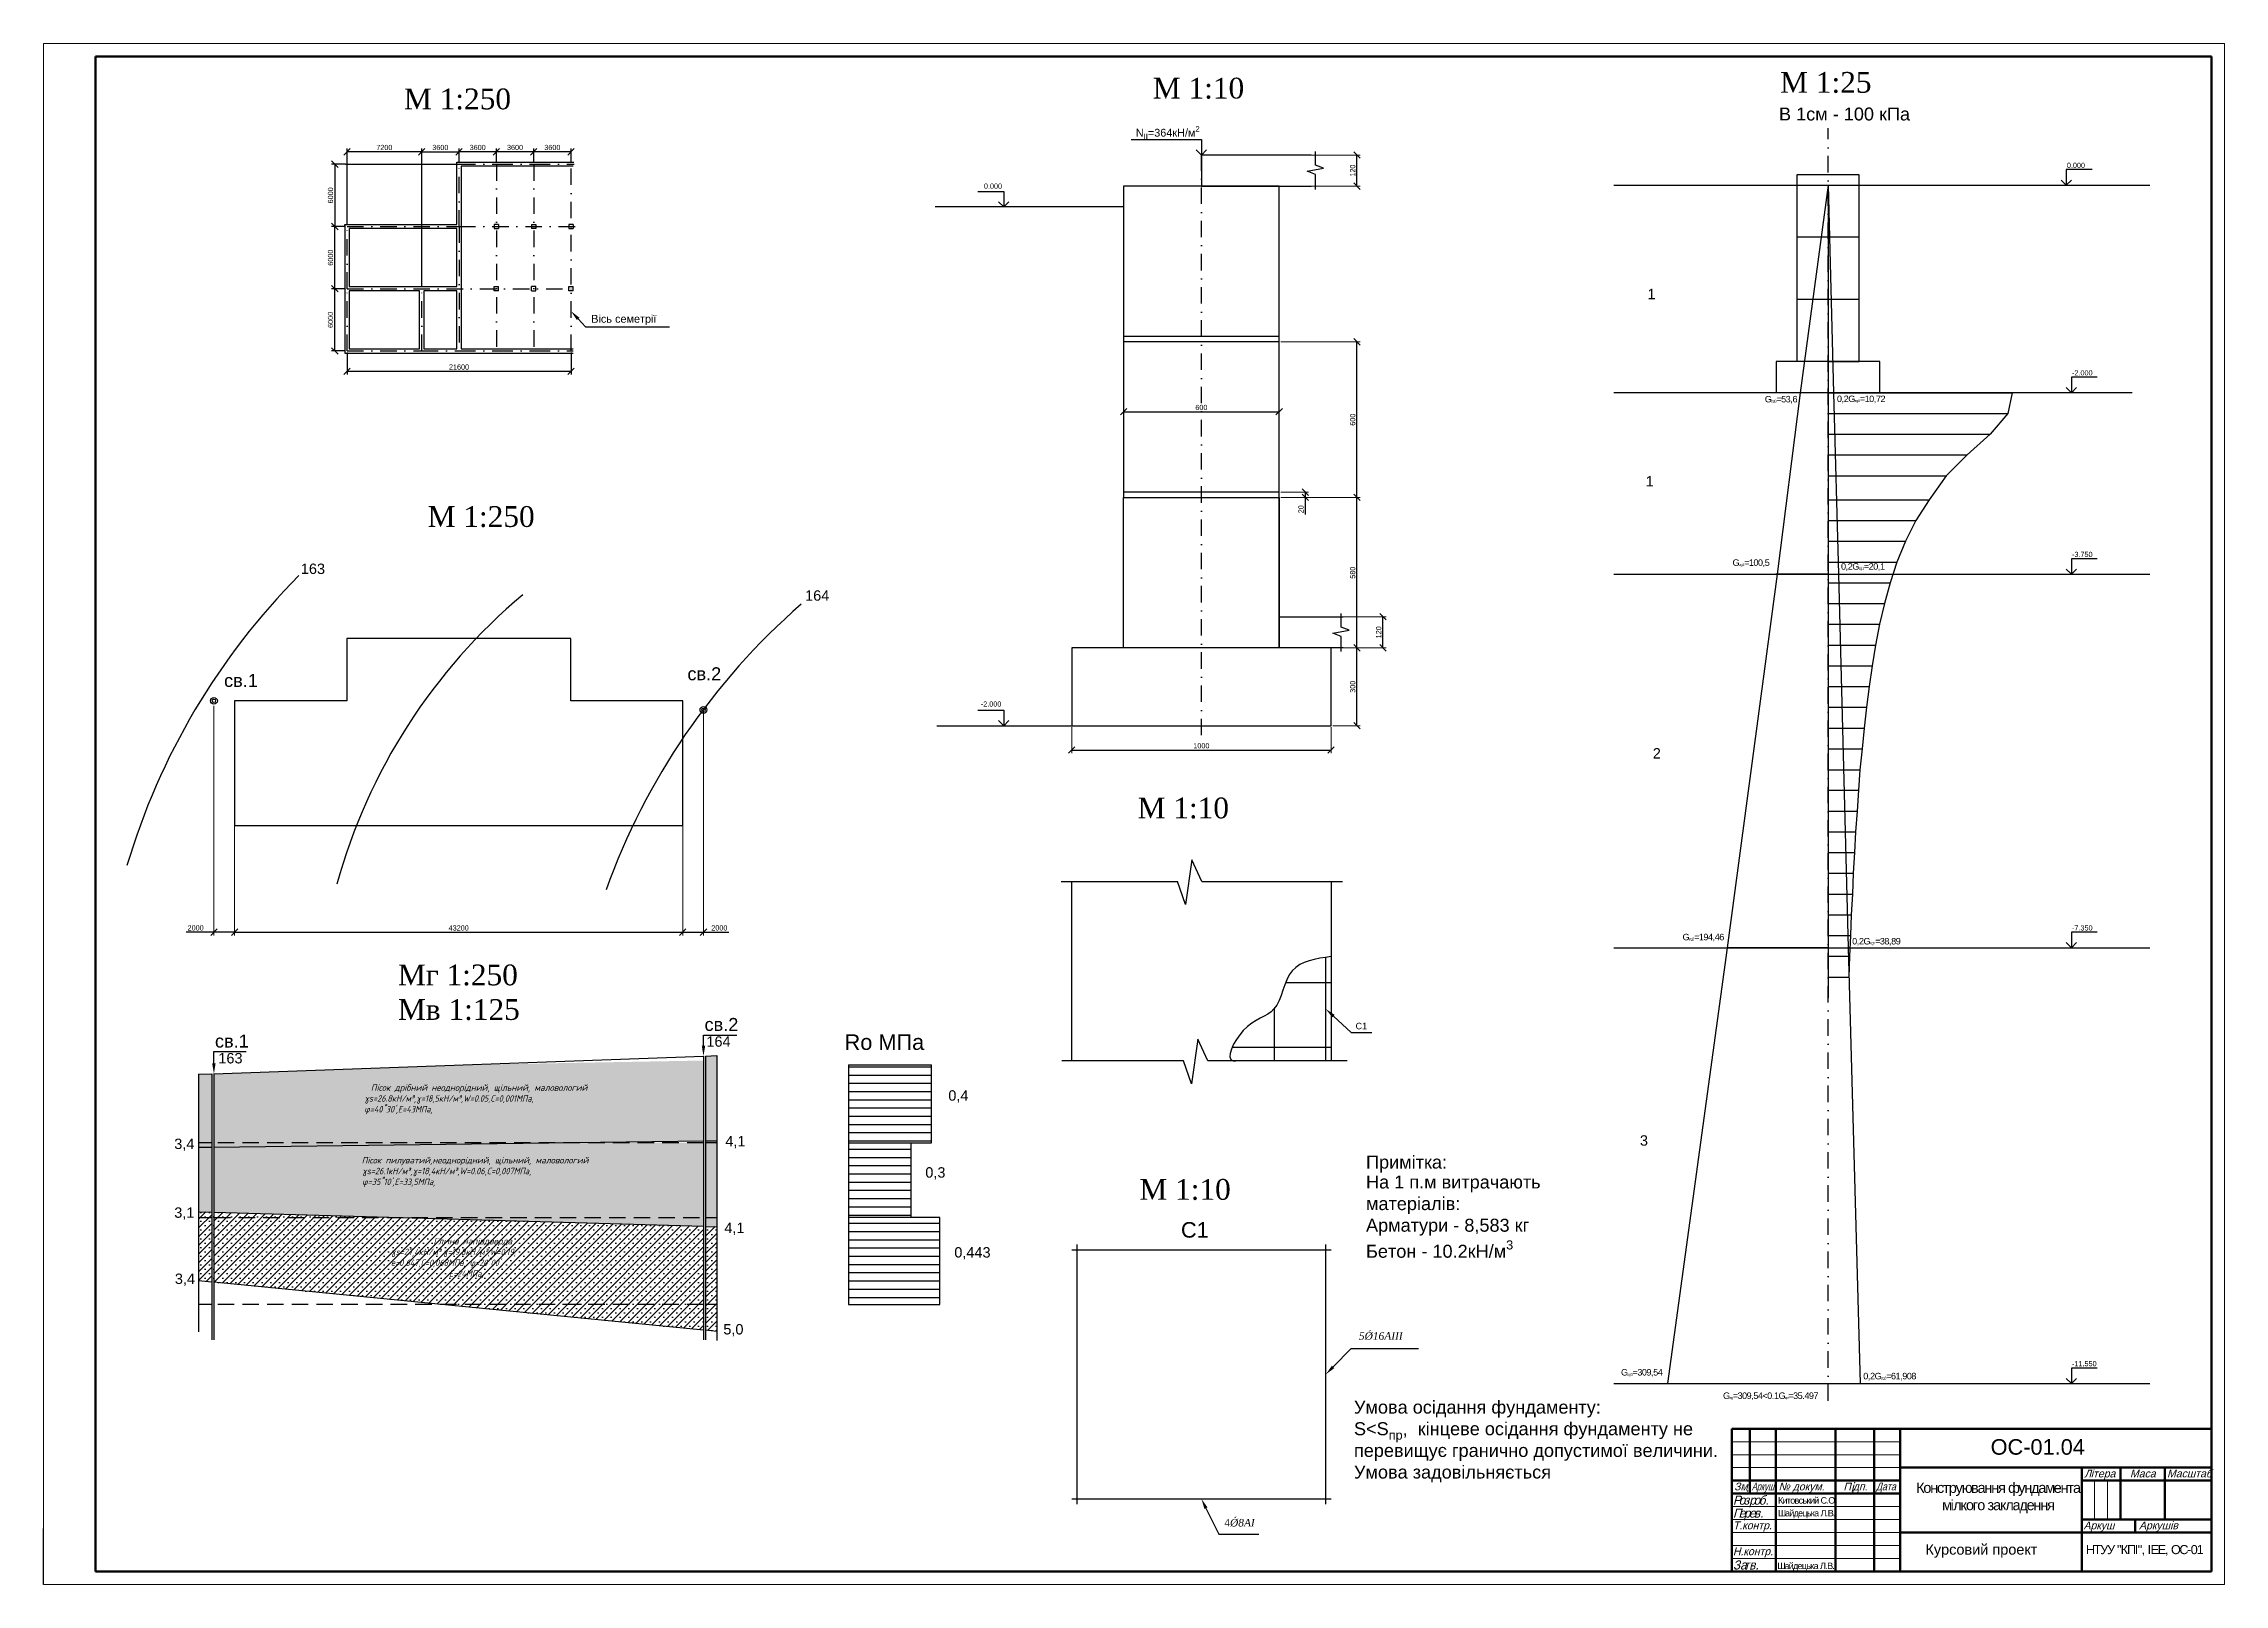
# Model space of a CAD drawing. Header units: millimetres. Extents: x 2470 to 3311, y 10702 to 11296.
import ezdxf
from ezdxf import colors
from ezdxf.entities.mleader import LeaderData, LeaderLine
from ezdxf.math import Vec2, Vec3

# ---------------------------------------------------------------- set-up
doc = ezdxf.new("R2010")
doc.units = ezdxf.units.MM
doc.header["$LTSCALE"] = 0.25
for name, pattern in [('K5LT_BASIC', [0]), ('K5LT_THIN', [0]), ('штриховаяX2', [38.1, 25.4, -12.7]), ('штрихпунктирнаяX2', [50.8, 25.4, -12.7, 0, -12.7])]:
    doc.linetypes.add(name, pattern=pattern)
doc.layers.add('проходка', color=22, linetype='Continuous')
doc.layers.add('Текст', color=150, linetype='Continuous')
doc.styles.add('GOSTA', font='isocpeur.ttf', dxfattribs={"oblique": 15, "height": 3.5})
doc.styles.add('KTEXTSTYLE', font='bgothl.ttf', dxfattribs={"width": 0.96, "height": 5})
doc.styles.get("Standard").update_dxf_attribs({"font": 'arial.ttf'})
doc.dimstyles.new('ISO-25', dxfattribs={"dimtxt": 2, "dimasz": 2.5, "dimexe": 1.25, "dimexo": 0.625, "dimtad": 1, "dimlfac": 250, "dimtxsty": 'Standard', "dimblk": 'OBLIQUE', "dimcen": 2.5, "dimadec": 0, "dimazin": 0, "dimtfac": 1, "dimtmove": 0, "dimatfit": 3, "dimfxl": 1, "dimarcsym": 0})
doc.dimstyles.new('нижний ISO-25', dxfattribs={"dimtxt": 2, "dimasz": 2.5, "dimexe": 1.25, "dimexo": 0.625, "dimtad": 1, "dimlfac": 250, "dimtxsty": 'Standard', "dimblk": 'OBLIQUE', "dimcen": 2.5, "dimadec": 0, "dimazin": 0, "dimtfac": 1, "dimtmove": 0, "dimatfit": 3, "dimfxl": 1, "dimlwe": 5, "dimarcsym": 0})
doc.dimstyles.new('средний_ебать', dxfattribs={"dimtxt": 2, "dimasz": 2.5, "dimexe": 1.25, "dimexo": 0.625, "dimtad": 1, "dimlfac": 10, "dimtxsty": 'Standard', "dimblk": 'OBLIQUE', "dimcen": 2.5, "dimadec": 0, "dimazin": 0, "dimtfac": 1, "dimtmove": 0, "dimatfit": 3, "dimfxl": 1, "dimlwe": 5, "dimarcsym": 0})

msp = doc.modelspace()

# ---------------------------------------------------------------- texts
at = {"attachment_point": 1}
for s, width, heights, insert, char_height in [('\\A1;{\\fTimes New Roman|b0|i0|c0|p18;M 1:25\\fTimes New Roman|b0|i0|c204|p18;0}', 42.84703616, [0], (2608.88309, 11278.518397), 8), ('\\A1;{\\fTimes New Roman|b0|i0|c0|p18;M 1:\\fTimes New Roman|b0|i0|c204|p18;10}', 42.84703616, [0], (2897.681453, 11282.677002), 8), ('\\A1;{\\fTimes New Roman|b0|i0|c0|p18;M 1:\\fTimes New Roman|b0|i0|c204|p18;25}', 42.84703616, [0], (3139.605535, 11284.906999), 8), ('\\A1;N{\\H0.7x;\\S^ II;}=364кН/м{\\H0.7x;\\S2^ ;}', 5.85474237, [0], (2891.120966, 11264.012817), 3), ('{\\H0.71429x;\\T0.9;0,2G\\H0.39999x;zg0\\H2.5x;=10,72}', 6, [0], (3161.511677, 11160.151857), 3.5), ('{\\H0.71429x;\\T0.9;G\\H0.39999x;zg0\\H2.5x;=53,6}', 6, [0], (3133.694882, 11160.019519), 3.5), ('\\A1;{\\fTimes New Roman|b0|i0|c0|p18;M 1:25\\fTimes New Roman|b0|i0|c204|p18;0}', 42.84703616, [0], (2618.005899, 11117.522046), 8), ('{\\H0.71429x;\\T0.9;G\\H0.39999x;zg1\\H2.5x;=100,5}', 6, [0], (3121.25141, 11097.001855), 3.5), ('{\\H0.71429x;\\T0.9;0,2G\\H0.39999x;zg1\\H2.5x;=20,1}', 6, [0], (3163.082746, 11095.522223), 3.5), ('\\A1;{\\fTimes New Roman|b0|i0|c0|p18;M 1:\\fTimes New Roman|b0|i0|c204|p18;10}', 42.84703616, [0], (2891.811102, 11005.16745), 8), ('{\\H0.71429x;\\T0.9;G\\H0.39999x;zg2\\H2.5x;=194,46}', 6, [0], (3101.958783, 10952.658041), 3.5), ('{\\H0.71429x;\\T0.9;0,2G\\H0.39999x;zg2\\H2.5x;=38,89}', 6, [0], (3167.379018, 10951.045357), 3.5), ('\\A1;{\\fTimes New Roman|b0|i0|c0|p18;M\\fTimes New Roman|b0|i0|c204|p18;г \\fTimes New Roman|b0|i0|c0|p18;1:25\\fTimes New Roman|b0|i0|c204|p18;0\\PМв 1:125}', 68.01710204, [0], (2606.569501, 10940.800456), 8), ('Примітка: ', 201.49288312, [0], (2979.898568, 10867.133975), 5), ('\\A1;{\\fTimes New Roman|b0|i0|c0|p18;M 1:\\fTimes New Roman|b0|i0|c204|p18;10}', 42.84703616, [0], (2892.493046, 10858.116855), 8), ('\\A1;На 1 п.м витрачають матеріалів:\\PАрматури - 8,583 кг\\PБетон - 10.2кН/м{\\H0.7x;\\S3^ ;}', 93.81127676, [42.309622], (2979.898568, 10859.468218), 5), ('{\\H0.71429x;\\T0.9;G\\H0.39999x;zg3\\H2.5x;=309,54}', 6, [0], (3078.228304, 10784.853528), 3.5), ('{\\H0.71429x;\\T0.9;0,2G\\H0.39999x;zg3\\H2.5x;=61,908}', 6, [0], (3171.667769, 10783.393299), 3.5), ('{\\H0.71429x;\\T0.9;G\\H0.39999x;zg\\H2.5x;=309,54<0.1G\\H0.40001x;zp\\H2.5x;=35.497}', 6, [0], (3117.565892, 10775.829784), 3.5), ('\\A1;Умова осідання фундаменту:\\PS<S{\\H0.7x;\\S^ пр;},  кінцеве осідання фундаменту не перевищує гранично допустимої величини.\\PУмова задовільняється', 163.62037036, [0], (2975.252874, 10772.673907), 5)]:
    msp.add_mtext_dynamic_manual_height_columns(s, width=width, gutter_width=12.5, heights=heights, dxfattribs=dict(at, insert=insert, char_height=char_height))
at = {"ltscale": 0.25, "attachment_point": 1}
for s, width, heights, insert, char_height in [('В 1см - 100 кПа', 59.9713801, [0], (3139.160959, 11271.207467), 5), ('0.000', 12.03283766, [0], (3250.180574, 11249.916494), 2), ('0.000', 12.03283766, [0], (2832.54224, 11241.909719), 2), ('1', 16.58592843, [0], (3088.446102, 11201.318742), 4), ('Вісь семетрії', 26.132027, [0], (2681.119714, 11191.237311), 3), ('-2.000', 7.32977619, [0], (3252.164142, 11169.924978), 2), ('1', 16.58592843, [0], (3087.727753, 11129.126615), 4), ('163', 13.8896179, [4.087312], (2569.12222, 11095.38077), 4), ('-3.750', 5.80835067, [0], (3252.164142, 11099.924978), 2), ('164', 19.32920495, [0], (2763.604588, 11085.078881), 4), ('св.1', 12.96056633, [3.383199], (2539.51976, 11052.809623), 5), ('св.2', 21.95515069, [0], (2718.209851, 11055.397393), 5), ('-2.000', 7.32977619, [0], (2831.357675, 11042.230479), 2), ('2', 16.58592843, [0], (3090.493357, 11024.232992), 4), ('-7.350', 7.32977619, [0], (3252.164142, 10955.924978), 2), ('св.2', 21.95515069, [0], (2724.81311, 10920.201019), 5), ('С1', 12.9425985, [0], (2975.867823, 10918.344636), 2.5), ('св.1', 12.96056633, [3.383199], (2536.013109, 10913.797096), 5), ('164', 17.11410347, [0], (2725.521319, 10913.12505), 4), ('163', 12.32973066, [0], (2537.308527, 10906.687704), 4), ('0,4', 9.25461237, [0], (2818.815049, 10892.32453), 4), ('4,1', 7.75115187, [0], (2732.843134, 10874.707355), 4), ('3', 16.58592843, [0], (3085.5319, 10874.9774), 4), ('3,4', 6.32424176, [0], (2520.301445, 10873.675075), 4), ('0,3', 22.36582652, [0], (2809.945404, 10862.660988), 4), ('3,1', 9.35332393, [0], (2520.304524, 10847.163879), 4), ('4,1', 7.26373298, [0], (2732.453782, 10841.303661), 4), ('С1', 12.9425985, [0], (2908.538593, 10841.513402), 6), ('0,443', 18.89496191, [0], (2821.128702, 10831.841804), 4), ('3,4', 7.24524334, [0], (2520.538584, 10821.659476), 4), ('5,0', 9.62542159, [6.699648], (2732.047942, 10802.191988), 4), ('{\\fTimes New Roman|b0|i1|c204|p18;\\H1.1667x;5\\fTimes New Roman|b0|i1|c0|p18;Ǿ\\fTimes New Roman|b0|i1|c204|p18;16AIII}', 24.86041421, [0], (2977.149764, 10799.059857), 2.5), ('-11.550', 7.32977619, [0], (3252.164142, 10787.924978), 2), ('{\\fTimes New Roman|b0|i0|c204|p18;\\H1.1667x;4\\fTimes New Roman|b0|i1|c0|p18;Ǿ\\fTimes New Roman|b0|i1|c204|p18;8AI}', 6.78928219, [0], (2925.242321, 10727.068606), 2.5)]:
    msp.add_mtext_dynamic_manual_height_columns(s, width=width, gutter_width=12.5, heights=heights, dxfattribs=dict(at, insert=insert, char_height=char_height))
at = {"insert": (2794.159234, 10910.850662), "char_height": 6, "attachment_point": 5}
msp.add_mtext('Rо МПа', dxfattribs=at)
at = {"color": 0, "insert": (3220.779762, 10757.825441), "char_height": 6, "attachment_point": 1}
msp.add_mtext_dynamic_manual_height_columns('ОС-01.04', width=48.93904094, gutter_width=5, heights=[0], dxfattribs=at)
at = {"layer": 'проходка', "attachment_point": 1}
for s, width, insert, char_height in [('\\pi5.603;{\\T0.75;Конструювання фундамента \\P\\pi15.607;мілкого закладення}', 70, (3186.454955, 10741.110254), 4), ('{\\T0.75;Китовський С.О.}', 27.48235854, (3138.751691, 10735.462483), 2.5), ('{\\T0.75;Шайдецька Л.В.}', 37.07229751, (3138.751691, 10730.555293), 2.5), ('Курсовий проект', 61.45000401, (3195.632633, 10717.295168), 4), ('{\\T0.75;НТУУ "КПІ", ІЕЕ, ОС-01}', 49.27841949, (3257.519064, 10716.996974), 3.5), ('{\\T0.75;Шайдецька Л.В.}', 37.07229751, (3138.546264, 10710.234152), 2.5)]:
    msp.add_mtext_dynamic_manual_height_columns(s, width=width, gutter_width=12.5, heights=[0], dxfattribs=dict(at, insert=insert, char_height=char_height))
at = {"layer": 'Текст', "color": 0, "lineweight": -2, "char_height": 2.5, "attachment_point": 1, "style": 'GOSTA'}
for s, insert, width in [("\\pi12.457;Пісок дрібний неоднорідний, щільний, маловологий \\P\\pi9.9001;{\\fGOST type A|b0|i0|c0|p34;γs=2\\fGOST type A|b0|i0|c204|p34;6.8кН\\fGOST type A|b0|i0|c0|p34;/\\fGOST type A|b0|i0|c204|p34;м}³{\\fGOST type A|b0|i0|c0|p34;,γ=\\fGOST type A|b0|i0|c204|p34;18,5кН\\fGOST type A|b0|i0|c0|p34;/\\fGOST type A|b0|i0|c204|p34;м}³{\\fGOST type A|b0|i0|c0|p34;,W=0.0\\fGOST type A|b0|i0|c204|p34;5\\fGOST type A|b0|i0|c0|p34;,C=0,00\\fGOST type A|b0|i0|c204|p34;1МПа\\fGOST type A|b0|i0|c0|p34;,\\fGOST type A|b0|i0|c204|p34;\\P\\pi35.416;\\fGOST type A|b0|i0|c0|p34;φ=\\fGOST type A|b0|i0|c204|p34;40}˚{\\fGOST type A|b0|i0|c0|p34;30',E=\\fGOST type A|b0|i0|c204|p34;43МПа\\fGOST type A|b0|i0|c0|p34;,}", (2583.643981, 10894.602765), 105.05738153), ("\\pi12.332;Пісок пилуватий,неоднорідний, щільний, маловологий \\P\\pi12.451;{\\fGOST type A|b0|i0|c0|p34;γs=26.\\fGOST type A|b0|i0|c204|p34;1кН\\fGOST type A|b0|i0|c0|p34;/\\fGOST type A|b0|i0|c204|p34;м}³{\\fGOST type A|b0|i0|c0|p34;,γ=\\fGOST type A|b0|i0|c204|p34;18,4кН\\fGOST type A|b0|i0|c0|p34;/\\fGOST type A|b0|i0|c204|p34;м}³{\\fGOST type A|b0|i0|c0|p34;,W=0.0\\fGOST type A|b0|i0|c204|p34;6\\fGOST type A|b0|i0|c0|p34;,C=0,00\\fGOST type A|b0|i0|c204|p34;7МПа\\fGOST type A|b0|i0|c0|p34;, \\P\\pi36.097;φ=3\\fGOST type A|b0|i0|c204|p34;5}˚{\\fGOST type A|b0|i0|c204|p34;1\\fGOST type A|b0|i0|c0|p34;0',E=\\fGOST type A|b0|i0|c204|p34;33,5МПа\\fGOST type A|b0|i0|c0|p34;,}", (2580.25256, 10866.617213), 110.1688105), ("\\pi29.528;Глина напівдверда \\P\\pi13.106;{\\fGOST type A|b0|i0|c0|p34;γs=2\\fGOST type A|b0|i0|c204|p34;7,4кН\\fGOST type A|b0|i0|c0|p34;/\\fGOST type A|b0|i0|c204|p34;м}³{\\fGOST type A|b0|i0|c0|p34;,γ=\\fGOST type A|b0|i0|c204|p34;19.8кН\\fGOST type A|b0|i0|c0|p34;/\\fGOST type A|b0|i0|c204|p34;м}³{\\fGOST type A|b0|i0|c0|p34;,W=0.\\fGOST type A|b0|i0|c204|p34;19\\fGOST type A|b0|i0|c0|p34;, \\P\\pi16.118;e=\\fGOST type A|b0|i0|c204|p34;0,647\\fGOST type A|b0|i0|c0|p34;,C=0,0\\fGOST type A|b0|i0|c204|p34;68МПа\\fGOST type A|b0|i0|c0|p34;, φ=\\fGOST type A|b0|i0|c204|p34;20}˚{\\fGOST type A|b0|i0|c204|p34;0\\fGOST type A|b0|i0|c0|p34;0',\\P\\pi35.51;E=\\fGOST type A|b0|i0|c204|p34;24МПа\\fGOST type A|b0|i0|c0|p34;,}", (2590.725564, 10835.424529), 88.47545132)]:
    msp.add_mtext(s, dxfattribs=dict(at, insert=insert, width=width))

# ---------------------------------------------------------------- blocks, each defined once
blk = doc.blocks.new('_Oblique')
at = {"color": 0, "linetype": 'ByBlock', "lineweight": -2}
blk.add_line((-0.5, -0.5), (0.5, 0.5), dxfattribs=at)
blk = doc.blocks.new('*D13')
at = {"color": 0, "lineweight": 5, "transparency": 16777216}
for p, q in [((2866.42, 11032.26), (2866.42, 11022.24)), ((2966.42, 11032.26), (2966.42, 11022.24))]:
    blk.add_line(p, q, dxfattribs=at)
at = {"color": 0, "lineweight": -2, "transparency": 16777216}
blk.add_line((2866.42, 11023.49), (2966.42, 11023.49), dxfattribs=at)
at = {"layer": 'Defpoints', "color": 0, "transparency": 16777216}
for p in [(2866.42, 11032.89), (2966.42, 11032.89), (2966.42, 11023.49)]:
    blk.add_point(p, dxfattribs=at)
at = {"color": 0, "lineweight": -2, "transparency": 16777216, "xscale": 2.5, "yscale": 2.5, "zscale": 2.5, "rotation": 180}
blk.add_blockref('_Oblique', (2866.42, 11023.49), dxfattribs=at)
at = {"color": 0, "lineweight": -2, "transparency": 16777216, "xscale": 2.5, "yscale": 2.5, "zscale": 2.5}
blk.add_blockref('_Oblique', (2966.42, 11023.49), dxfattribs=at)
at = {"color": 0, "transparency": 16777216, "insert": (2916.42, 11025.13), "char_height": 2, "attachment_point": 5}
blk.add_mtext('1000', dxfattribs=at)
blk = doc.blocks.new('*D14')
at = {"color": 0, "lineweight": 5, "transparency": 16777216}
for p, q in [((2967.04, 11062.89), (2977.67, 11062.89)), ((2967.04, 11032.89), (2977.67, 11032.89))]:
    blk.add_line(p, q, dxfattribs=at)
at = {"color": 0, "lineweight": -2, "transparency": 16777216}
blk.add_line((2976.42, 11032.89), (2976.42, 11062.89), dxfattribs=at)
at = {"layer": 'Defpoints', "color": 0, "transparency": 16777216}
for p in [(2966.42, 11062.89), (2976.42, 11062.89), (2966.42, 11032.89)]:
    blk.add_point(p, dxfattribs=at)
at = {"color": 0, "lineweight": -2, "transparency": 16777216, "xscale": 2.5, "yscale": 2.5, "zscale": 2.5}
for p, rotation in [((2976.42, 11062.89), 90), ((2976.42, 11032.89), 270)]:
    blk.add_blockref('_Oblique', p, dxfattribs=dict(at, rotation=rotation))
at = {"color": 0, "transparency": 16777216, "insert": (2974.77, 11047.89), "char_height": 2, "attachment_point": 5, "rotation": 90}
blk.add_mtext('300', dxfattribs=at)
blk = doc.blocks.new('*D15')
at = {"color": 0, "lineweight": 5, "transparency": 16777216}
for p, q in [((2947.04, 11120.89), (2977.67, 11120.89)), ((2947.04, 11062.89), (2977.67, 11062.89))]:
    blk.add_line(p, q, dxfattribs=at)
at = {"color": 0, "lineweight": -2, "transparency": 16777216}
blk.add_line((2976.42, 11062.89), (2976.42, 11120.89), dxfattribs=at)
at = {"layer": 'Defpoints', "color": 0, "transparency": 16777216}
for p in [(2946.42, 11120.89), (2976.42, 11120.89), (2946.42, 11062.89)]:
    blk.add_point(p, dxfattribs=at)
at = {"color": 0, "lineweight": -2, "transparency": 16777216, "xscale": 2.5, "yscale": 2.5, "zscale": 2.5}
for p, rotation in [((2976.42, 11120.89), 90), ((2976.42, 11062.89), 270)]:
    blk.add_blockref('_Oblique', p, dxfattribs=dict(at, rotation=rotation))
at = {"color": 0, "transparency": 16777216, "insert": (2974.77, 11091.89), "char_height": 2, "attachment_point": 5, "rotation": 90}
blk.add_mtext('580', dxfattribs=at)
blk = doc.blocks.new('*D16')
at = {"color": 0, "lineweight": 5, "transparency": 16777216}
for p, q in [((2947.04, 11180.89), (2977.67, 11180.89)), ((2947.04, 11120.89), (2977.67, 11120.89))]:
    blk.add_line(p, q, dxfattribs=at)
at = {"color": 0, "lineweight": -2, "transparency": 16777216}
blk.add_line((2976.42, 11120.89), (2976.42, 11180.89), dxfattribs=at)
at = {"layer": 'Defpoints', "color": 0, "transparency": 16777216}
for p in [(2946.42, 11180.89), (2976.42, 11180.89), (2946.42, 11120.89)]:
    blk.add_point(p, dxfattribs=at)
at = {"color": 0, "lineweight": -2, "transparency": 16777216, "xscale": 2.5, "yscale": 2.5, "zscale": 2.5}
for p, rotation in [((2976.42, 11180.89), 90), ((2976.42, 11120.89), 270)]:
    blk.add_blockref('_Oblique', p, dxfattribs=dict(at, rotation=rotation))
at = {"color": 0, "transparency": 16777216, "insert": (2974.77, 11150.89), "char_height": 2, "attachment_point": 5, "rotation": 90}
blk.add_mtext('600', dxfattribs=at)
blk = doc.blocks.new('*D17')
at = {"color": 0, "lineweight": 5, "transparency": 16777216}
for p, q in [((2947.04, 11122.89), (2957.73, 11122.89)), ((2947.04, 11120.89), (2957.73, 11120.89))]:
    blk.add_line(p, q, dxfattribs=at)
at = {"color": 0, "lineweight": -2, "transparency": 16777216}
for p, q in [((2956.48, 11122.89), (2956.48, 11120.89)), ((2956.48, 11120.89), (2956.48, 11114.25))]:
    blk.add_line(p, q, dxfattribs=at)
at = {"layer": 'Defpoints', "color": 0, "transparency": 16777216}
for p in [(2946.42, 11122.89), (2946.42, 11120.89), (2956.48, 11120.89)]:
    blk.add_point(p, dxfattribs=at)
at = {"color": 0, "lineweight": -2, "transparency": 16777216, "xscale": 2.5, "yscale": 2.5, "zscale": 2.5}
for p, rotation in [((2956.48, 11122.89), 90), ((2956.48, 11120.89), 270)]:
    blk.add_blockref('_Oblique', p, dxfattribs=dict(at, rotation=rotation))
at = {"color": 0, "transparency": 16777216, "insert": (2954.83, 11116.32), "char_height": 2, "attachment_point": 5, "rotation": 90}
blk.add_mtext('20', dxfattribs=at)
blk = doc.blocks.new('*D18')
at = {"color": 0, "lineweight": 5, "transparency": 16777216}
for p, q in [((2958.9, 11252.89), (2977.67, 11252.89)), ((2958.9, 11240.89), (2977.67, 11240.89))]:
    blk.add_line(p, q, dxfattribs=at)
at = {"color": 0, "lineweight": -2, "transparency": 16777216}
blk.add_line((2976.42, 11240.89), (2976.42, 11252.89), dxfattribs=at)
at = {"layer": 'Defpoints', "color": 0, "transparency": 16777216}
for p in [(2958.28, 11252.89), (2976.42, 11252.89), (2958.28, 11240.89)]:
    blk.add_point(p, dxfattribs=at)
at = {"color": 0, "lineweight": -2, "transparency": 16777216, "xscale": 2.5, "yscale": 2.5, "zscale": 2.5}
for p, rotation in [((2976.42, 11252.89), 90), ((2976.42, 11240.89), 270)]:
    blk.add_blockref('_Oblique', p, dxfattribs=dict(at, rotation=rotation))
at = {"color": 0, "transparency": 16777216, "insert": (2974.77, 11246.89), "char_height": 2, "attachment_point": 5, "rotation": 90}
blk.add_mtext('120', dxfattribs=at)
blk = doc.blocks.new('*D19')
at = {"color": 0, "lineweight": 5, "transparency": 16777216}
for p, q in [((2967.11, 11074.89), (2987.69, 11074.89)), ((2967.11, 11062.89), (2987.69, 11062.89))]:
    blk.add_line(p, q, dxfattribs=at)
at = {"color": 0, "lineweight": -2, "transparency": 16777216}
blk.add_line((2986.44, 11062.89), (2986.44, 11074.89), dxfattribs=at)
at = {"layer": 'Defpoints', "color": 0, "transparency": 16777216}
for p in [(2966.48, 11074.89), (2986.44, 11074.89), (2966.48, 11062.89)]:
    blk.add_point(p, dxfattribs=at)
at = {"color": 0, "lineweight": -2, "transparency": 16777216, "xscale": 2.5, "yscale": 2.5, "zscale": 2.5}
for p, rotation in [((2986.44, 11074.89), 90), ((2986.44, 11062.89), 270)]:
    blk.add_blockref('_Oblique', p, dxfattribs=dict(at, rotation=rotation))
at = {"color": 0, "transparency": 16777216, "insert": (2984.79, 11068.89), "char_height": 2, "attachment_point": 5, "rotation": 90}
blk.add_mtext('120', dxfattribs=at)
blk = doc.blocks.new('*D20')
at = {"color": 0, "lineweight": 5, "transparency": 16777216}
for p, q in [((2886.42, 11123.51), (2886.42, 11155.17)), ((2946.42, 11123.51), (2946.42, 11155.17))]:
    blk.add_line(p, q, dxfattribs=at)
at = {"color": 0, "lineweight": -2, "transparency": 16777216}
blk.add_line((2886.42, 11153.92), (2946.42, 11153.92), dxfattribs=at)
at = {"layer": 'Defpoints', "color": 0, "transparency": 16777216}
for p in [(2946.42, 11153.92), (2886.42, 11122.89), (2946.42, 11122.89)]:
    blk.add_point(p, dxfattribs=at)
at = {"color": 0, "lineweight": -2, "transparency": 16777216, "xscale": 2.5, "yscale": 2.5, "zscale": 2.5, "rotation": 180}
blk.add_blockref('_Oblique', (2886.42, 11153.92), dxfattribs=at)
at = {"color": 0, "lineweight": -2, "transparency": 16777216, "xscale": 2.5, "yscale": 2.5, "zscale": 2.5}
blk.add_blockref('_Oblique', (2946.42, 11153.92), dxfattribs=at)
at = {"color": 0, "transparency": 16777216, "insert": (2916.42, 11155.57), "char_height": 2, "attachment_point": 5}
blk.add_mtext('600', dxfattribs=at)
blk = doc.blocks.new('*D23')
at = {"color": 0, "lineweight": -2, "transparency": 16777216}
for p, q in [((2658.93, 11249.97), (2658.93, 11255.39)), ((2673.33, 11254.14), (2658.93, 11254.14)), ((2673.33, 11249.97), (2673.33, 11255.39))]:
    blk.add_line(p, q, dxfattribs=at)
at = {"layer": 'Defpoints', "color": 0, "transparency": 16777216}
for p in [(2658.93, 11254.14), (2658.93, 11249.34), (2673.33, 11249.34)]:
    blk.add_point(p, dxfattribs=at)
at = {"color": 0, "lineweight": -2, "transparency": 16777216, "xscale": 2.5, "yscale": 2.5, "zscale": 2.5, "rotation": 180}
blk.add_blockref('_Oblique', (2658.93, 11254.14), dxfattribs=at)
at = {"color": 0, "lineweight": -2, "transparency": 16777216, "xscale": 2.5, "yscale": 2.5, "zscale": 2.5}
blk.add_blockref('_Oblique', (2673.33, 11254.14), dxfattribs=at)
at = {"color": 0, "transparency": 16777216, "insert": (2666.13, 11255.79), "char_height": 2, "attachment_point": 5}
blk.add_mtext('3600', dxfattribs=at)
blk = doc.blocks.new('*D24')
at = {"color": 0, "lineweight": -2, "transparency": 16777216}
for p, q in [((2644.53, 11249.97), (2644.53, 11255.39)), ((2658.93, 11254.14), (2644.53, 11254.14)), ((2658.93, 11249.97), (2658.93, 11255.39))]:
    blk.add_line(p, q, dxfattribs=at)
at = {"layer": 'Defpoints', "color": 0, "transparency": 16777216}
for p in [(2644.53, 11254.14), (2644.53, 11249.34), (2658.93, 11249.34)]:
    blk.add_point(p, dxfattribs=at)
at = {"color": 0, "lineweight": -2, "transparency": 16777216, "xscale": 2.5, "yscale": 2.5, "zscale": 2.5, "rotation": 180}
blk.add_blockref('_Oblique', (2644.53, 11254.14), dxfattribs=at)
at = {"color": 0, "lineweight": -2, "transparency": 16777216, "xscale": 2.5, "yscale": 2.5, "zscale": 2.5}
blk.add_blockref('_Oblique', (2658.93, 11254.14), dxfattribs=at)
at = {"color": 0, "transparency": 16777216, "insert": (2651.73, 11255.79), "char_height": 2, "attachment_point": 5}
blk.add_mtext('3600', dxfattribs=at)
blk = doc.blocks.new('*D25')
at = {"color": 0, "lineweight": -2, "transparency": 16777216}
for p, q in [((2630.13, 11249.97), (2630.13, 11255.39)), ((2644.53, 11254.14), (2630.13, 11254.14)), ((2644.53, 11249.97), (2644.53, 11255.39))]:
    blk.add_line(p, q, dxfattribs=at)
at = {"layer": 'Defpoints', "color": 0, "transparency": 16777216}
for p in [(2630.13, 11254.14), (2630.13, 11249.34), (2644.53, 11249.34)]:
    blk.add_point(p, dxfattribs=at)
at = {"color": 0, "lineweight": -2, "transparency": 16777216, "xscale": 2.5, "yscale": 2.5, "zscale": 2.5, "rotation": 180}
blk.add_blockref('_Oblique', (2630.13, 11254.14), dxfattribs=at)
at = {"color": 0, "lineweight": -2, "transparency": 16777216, "xscale": 2.5, "yscale": 2.5, "zscale": 2.5}
blk.add_blockref('_Oblique', (2644.53, 11254.14), dxfattribs=at)
at = {"color": 0, "transparency": 16777216, "insert": (2637.33, 11255.79), "char_height": 2, "attachment_point": 5}
blk.add_mtext('3600', dxfattribs=at)
blk = doc.blocks.new('*D26')
at = {"color": 0, "lineweight": -2, "transparency": 16777216}
for p, q in [((2586.3, 11201.34), (2580.96, 11201.34)), ((2582.21, 11177.34), (2582.21, 11201.34)), ((2586.3, 11177.34), (2580.96, 11177.34))]:
    blk.add_line(p, q, dxfattribs=at)
at = {"layer": 'Defpoints', "color": 0, "transparency": 16777216}
for p in [(2582.21, 11201.34), (2586.93, 11201.34), (2586.93, 11177.34)]:
    blk.add_point(p, dxfattribs=at)
at = {"color": 0, "lineweight": -2, "transparency": 16777216, "xscale": 2.5, "yscale": 2.5, "zscale": 2.5}
for p, rotation in [((2582.21, 11201.34), 90), ((2582.21, 11177.34), 270)]:
    blk.add_blockref('_Oblique', p, dxfattribs=dict(at, rotation=rotation))
at = {"color": 0, "transparency": 16777216, "insert": (2580.56, 11189.34), "char_height": 2, "attachment_point": 5, "rotation": 90}
blk.add_mtext('6000', dxfattribs=at)
blk = doc.blocks.new('*D27')
at = {"color": 0, "lineweight": -2, "transparency": 16777216}
for p, q in [((2586.3, 11225.34), (2580.96, 11225.34)), ((2582.21, 11201.34), (2582.21, 11225.34)), ((2586.3, 11201.34), (2580.96, 11201.34))]:
    blk.add_line(p, q, dxfattribs=at)
at = {"layer": 'Defpoints', "color": 0, "transparency": 16777216}
for p in [(2582.21, 11225.34), (2586.93, 11225.34), (2586.93, 11201.34)]:
    blk.add_point(p, dxfattribs=at)
at = {"color": 0, "lineweight": -2, "transparency": 16777216, "xscale": 2.5, "yscale": 2.5, "zscale": 2.5}
for p, rotation in [((2582.21, 11225.34), 90), ((2582.21, 11201.34), 270)]:
    blk.add_blockref('_Oblique', p, dxfattribs=dict(at, rotation=rotation))
at = {"color": 0, "transparency": 16777216, "insert": (2580.56, 11213.34), "char_height": 2, "attachment_point": 5, "rotation": 90}
blk.add_mtext('6000', dxfattribs=at)
blk = doc.blocks.new('*D22')
at = {"color": 0, "lineweight": -2, "transparency": 16777216}
for p, q in [((2615.73, 11249.97), (2615.73, 11255.39)), ((2615.73, 11254.14), (2630.13, 11254.14)), ((2630.13, 11249.97), (2630.13, 11255.39))]:
    blk.add_line(p, q, dxfattribs=at)
at = {"layer": 'Defpoints', "color": 0, "transparency": 16777216}
for p in [(2630.13, 11254.14), (2615.73, 11249.34), (2630.13, 11249.34)]:
    blk.add_point(p, dxfattribs=at)
at = {"color": 0, "lineweight": -2, "transparency": 16777216, "xscale": 2.5, "yscale": 2.5, "zscale": 2.5, "rotation": 180}
blk.add_blockref('_Oblique', (2615.73, 11254.14), dxfattribs=at)
at = {"color": 0, "lineweight": -2, "transparency": 16777216, "xscale": 2.5, "yscale": 2.5, "zscale": 2.5}
blk.add_blockref('_Oblique', (2630.13, 11254.14), dxfattribs=at)
at = {"color": 0, "transparency": 16777216, "insert": (2622.93, 11255.79), "char_height": 2, "attachment_point": 5}
blk.add_mtext('3600', dxfattribs=at)
blk = doc.blocks.new('*D28')
at = {"color": 0, "lineweight": -2, "transparency": 16777216}
for p, q in [((2586.93, 11176.72), (2586.93, 11168.25)), ((2586.93, 11169.5), (2673.33, 11169.5)), ((2673.33, 11176.72), (2673.33, 11168.25))]:
    blk.add_line(p, q, dxfattribs=at)
at = {"layer": 'Defpoints', "color": 0, "transparency": 16777216}
for p in [(2586.93, 11177.34), (2673.33, 11177.34), (2673.33, 11169.5)]:
    blk.add_point(p, dxfattribs=at)
at = {"color": 0, "lineweight": -2, "transparency": 16777216, "xscale": 2.5, "yscale": 2.5, "zscale": 2.5, "rotation": 180}
blk.add_blockref('_Oblique', (2586.93, 11169.5), dxfattribs=at)
at = {"color": 0, "lineweight": -2, "transparency": 16777216, "xscale": 2.5, "yscale": 2.5, "zscale": 2.5}
blk.add_blockref('_Oblique', (2673.33, 11169.5), dxfattribs=at)
at = {"color": 0, "transparency": 16777216, "insert": (2630.13, 11171.14), "char_height": 2, "attachment_point": 5}
blk.add_mtext('21600', dxfattribs=at)
blk = doc.blocks.new('*D29')
at = {"color": 0, "lineweight": -2, "ltscale": 0.25, "transparency": 16777216}
for p, q in [((2586.3, 11249.34), (2580.96, 11249.34)), ((2582.21, 11249.34), (2582.21, 11225.34)), ((2586.3, 11225.34), (2580.96, 11225.34))]:
    blk.add_line(p, q, dxfattribs=at)
at = {"layer": 'Defpoints', "color": 0, "ltscale": 0.25, "transparency": 16777216}
for p in [(2586.93, 11249.34), (2582.21, 11225.34), (2586.93, 11225.34)]:
    blk.add_point(p, dxfattribs=at)
at = {"color": 0, "lineweight": -2, "ltscale": 0.25, "transparency": 16777216, "xscale": 2.5, "yscale": 2.5, "zscale": 2.5}
for p, rotation in [((2582.21, 11249.34), 90), ((2582.21, 11225.34), 270)]:
    blk.add_blockref('_Oblique', p, dxfattribs=dict(at, rotation=rotation))
at = {"color": 0, "ltscale": 0.25, "transparency": 16777216, "insert": (2580.56, 11237.34), "char_height": 2, "attachment_point": 5, "rotation": 90}
blk.add_mtext('6000', dxfattribs=at)
blk = doc.blocks.new('*D30')
at = {"color": 0, "lineweight": -2, "ltscale": 0.25, "transparency": 16777216}
for p, q in [((2586.93, 11225.97), (2586.93, 11255.39)), ((2615.73, 11254.14), (2586.93, 11254.14)), ((2615.73, 11201.97), (2615.73, 11255.39))]:
    blk.add_line(p, q, dxfattribs=at)
at = {"layer": 'Defpoints', "color": 0, "ltscale": 0.25, "transparency": 16777216}
for p in [(2586.93, 11254.14), (2586.93, 11225.34), (2615.73, 11201.34)]:
    blk.add_point(p, dxfattribs=at)
at = {"color": 0, "lineweight": -2, "ltscale": 0.25, "transparency": 16777216, "xscale": 2.5, "yscale": 2.5, "zscale": 2.5, "rotation": 180}
blk.add_blockref('_Oblique', (2586.93, 11254.14), dxfattribs=at)
at = {"color": 0, "lineweight": -2, "ltscale": 0.25, "transparency": 16777216, "xscale": 2.5, "yscale": 2.5, "zscale": 2.5}
blk.add_blockref('_Oblique', (2615.73, 11254.14), dxfattribs=at)
at = {"color": 0, "ltscale": 0.25, "transparency": 16777216, "insert": (2601.33, 11255.79), "char_height": 2, "attachment_point": 5}
blk.add_mtext('7200', dxfattribs=at)
blk = doc.blocks.new('*D41')
at = {"color": 0, "lineweight": 5, "transparency": 16777216}
for p, q in [((2535.6, 11040.52), (2535.6, 10952.02)), ((2543.6, 11040.52), (2543.6, 10952.02))]:
    blk.add_line(p, q, dxfattribs=at)
at = {"color": 0, "lineweight": -2, "transparency": 16777216}
for p, q in [((2535.6, 10953.27), (2524.92, 10953.27)), ((2543.6, 10953.27), (2535.6, 10953.27))]:
    blk.add_line(p, q, dxfattribs=at)
at = {"layer": 'Defpoints', "color": 0, "transparency": 16777216}
for p in [(2535.6, 11041.15), (2543.6, 11041.15), (2543.6, 10953.27)]:
    blk.add_point(p, dxfattribs=at)
at = {"color": 0, "lineweight": -2, "transparency": 16777216, "xscale": 2.5, "yscale": 2.5, "zscale": 2.5, "rotation": 180}
blk.add_blockref('_Oblique', (2535.6, 10953.27), dxfattribs=at)
at = {"color": 0, "lineweight": -2, "transparency": 16777216, "xscale": 2.5, "yscale": 2.5, "zscale": 2.5}
blk.add_blockref('_Oblique', (2543.6, 10953.27), dxfattribs=at)
at = {"color": 0, "transparency": 16777216, "insert": (2528.55, 10954.91), "char_height": 2, "attachment_point": 5}
blk.add_mtext('2000', dxfattribs=at)
blk = doc.blocks.new('*D42')
at = {"color": 0, "lineweight": 5, "transparency": 16777216}
for p, q in [((2543.6, 10993.84), (2543.6, 10952.01)), ((2716.4, 10993.84), (2716.4, 10952.01))]:
    blk.add_line(p, q, dxfattribs=at)
at = {"color": 0, "lineweight": -2, "transparency": 16777216}
blk.add_line((2543.6, 10953.26), (2716.4, 10953.26), dxfattribs=at)
at = {"layer": 'Defpoints', "color": 0, "transparency": 16777216}
for p in [(2543.6, 10994.47), (2716.4, 10994.47), (2716.4, 10953.26)]:
    blk.add_point(p, dxfattribs=at)
at = {"color": 0, "lineweight": -2, "transparency": 16777216, "xscale": 2.5, "yscale": 2.5, "zscale": 2.5, "rotation": 180}
blk.add_blockref('_Oblique', (2543.6, 10953.26), dxfattribs=at)
at = {"color": 0, "lineweight": -2, "transparency": 16777216, "xscale": 2.5, "yscale": 2.5, "zscale": 2.5}
blk.add_blockref('_Oblique', (2716.4, 10953.26), dxfattribs=at)
at = {"color": 0, "transparency": 16777216, "insert": (2630, 10954.9), "char_height": 2, "attachment_point": 5}
blk.add_mtext('43200', dxfattribs=at)
blk = doc.blocks.new('*D43')
at = {"color": 0, "lineweight": 5, "transparency": 16777216}
for p, q in [((2716.4, 11038.37), (2716.4, 10952.01)), ((2724.4, 11038.37), (2724.4, 10952.01))]:
    blk.add_line(p, q, dxfattribs=at)
at = {"color": 0, "lineweight": -2, "transparency": 16777216}
for p, q in [((2716.4, 10953.26), (2724.4, 10953.26)), ((2724.4, 10953.26), (2734.15, 10953.26))]:
    blk.add_line(p, q, dxfattribs=at)
at = {"layer": 'Defpoints', "color": 0, "transparency": 16777216}
for p in [(2716.4, 11038.99), (2724.4, 11038.99), (2716.4, 10953.26)]:
    blk.add_point(p, dxfattribs=at)
at = {"color": 0, "lineweight": -2, "transparency": 16777216, "xscale": 2.5, "yscale": 2.5, "zscale": 2.5, "rotation": 180}
blk.add_blockref('_Oblique', (2716.4, 10953.26), dxfattribs=at)
at = {"color": 0, "lineweight": -2, "transparency": 16777216, "xscale": 2.5, "yscale": 2.5, "zscale": 2.5}
blk.add_blockref('_Oblique', (2724.4, 10953.26), dxfattribs=at)
at = {"color": 0, "transparency": 16777216, "insert": (2730.52, 10954.9), "char_height": 2, "attachment_point": 5}
blk.add_mtext('2000', dxfattribs=at)
blk = doc.blocks.new('U0')
at = {"color": 7, "linetype": 'K5LT_THIN', "lineweight": 18}
for p, q in [((0, 0), (0, 594)), ((0, 594), (841, 594)), ((841, 594), (841, 0)), ((651, 55), (716, 55)), ((651, 50), (716, 50)), ((651, 45), (716, 45)), ((790.96, 25), (790.96, 40)), ((795.98, 25), (795.98, 40)), ((651, 30), (716, 30)), ((651, 25), (716, 25)), ((651, 20), (716, 20)), ((651, 15), (716, 15)), ((651, 10), (716, 10)), ((841, 0), (0, 0))]:
    blk.add_line(p, q, dxfattribs=at)
at = {"color": 7, "linetype": 'K5LT_BASIC', "lineweight": 60}
for p, q in [((20, 5), (20, 589)), ((20, 589), (836, 589)), ((836, 589), (836, 5)), ((651, 60), (836, 60)), ((651, 5), (651, 60)), ((658, 35), (658, 60)), ((668, 5), (668, 60)), ((691, 5), (691, 60)), ((706, 5), (706, 60)), ((716, 5), (716, 60)), ((716, 45), (836, 45)), ((786, 5), (786, 45)), ((801, 25), (801, 45)), ((818, 25), (818, 45)), ((651, 40), (716, 40)), ((651, 35), (716, 35)), ((786, 40), (801, 40)), ((801, 40), (836, 40)), ((716, 20), (786, 20)), ((786, 25), (836, 25)), ((786, 20), (836, 20)), ((806.57, 20), (806.57, 25)), ((836, 5), (20, 5))]:
    blk.add_line(p, q, dxfattribs=at)
at = {"color": 7, "insert": (8.77, 258.85), "char_height": 2.5, "attachment_point": 1, "rotation": 90, "style": 'KTEXTSTYLE'}
blk.add_mtext('\\H3.5;\\W0.965;\\Q15;\\Q15; ', dxfattribs=at)
at = {"color": 7, "attachment_point": 1, "style": 'KTEXTSTYLE'}
for s, insert, char_height in [('{\\fArial|b0|i0|c204|p34;\\Q15;\\W0.965;Л}', (786.98, 44.23), 3), ('{\\fArial|b0|i0|c204|p34;\\Q15;\\W0.965;ітера}', (789.48, 44.23), 3), ('{\\fArial|b0|i0|c204|p34;\\Q15;\\W0.965;Маса}', (804.6, 44.23), 3), ('{\\fArial|b0|i0|c204|p34;\\Q15;\\W0.965;Масштаб}', (818.89, 44.25), 3), ('\\H3.5;\\W0.965;\\Q15;\\Q15;Р', (651.5, 34.23), 2.5), ('{\\fArial|b0|i0|c204|p34;\\Q15;\\W0.965;Зм}', (651.95, 39.23), 3), ('\\H3.5;\\W0.965;\\Q15;\\Q15;.', (656.4, 39.23), 2.5), ('{\\fArial|b0|i0|c204|p34;\\Q15;\\W0.665;Аркуш}', (658.71, 39.23), 3), ('\\H3.5;\\W0.965;\\Q15;\\Q15;б.', (661.41, 34.23), 2.5), ('{\\fArial|b0|i0|c0|p34;\\Q15;\\W0.965;№ \\fArial|b0|i0|c204|p34;докум\\fBankGothic Lt BT|b0|i0|c0|p34;.}', (669.06, 39.23), 3), ('{\\fArial|b0|i0|c204|p34;\\Q15;\\W0.965;П}', (694.08, 39.23), 3), ('\\H3.5;\\W0.965;\\Q15;\\Q15;і', (696.97, 39.23), 2.5), ('{\\fArial|b0|i0|c204|p34;\\Q15;\\W0.965;дп\\fBankGothic Lt BT|b0|i0|c0|p34;.}', (697.71, 39.23), 3), ('{\\fArial|b0|i0|c204|p34;\\Q15;\\W0.816;Дата}', (706.62, 39.23), 3), ('\\H3.5;\\W0.965;\\Q15;\\Q15;П', (651.5, 29.23), 2.5), ('\\H3.5;\\W0.965;\\Q15;\\Q15;о', (653.72, 34.23), 2.5), ('\\H3.5;\\W0.965;\\Q15;\\Q15;е', (653.72, 29.23), 2.5), ('\\H3.5;\\W0.965;\\Q15;\\Q15;р', (655.67, 29.23), 2.5), ('\\H3.5;\\W0.965;\\Q15;\\Q15;зр', (655.67, 34.23), 2.5), ('\\H3.5;\\W0.965;\\Q15;\\Q15;е', (657.61, 29.23), 2.5), ('\\H3.5;\\W0.965;\\Q15;\\Q15;о', (659.46, 34.23), 2.5), ('\\H3.5;\\W0.965;\\Q15;\\Q15;в.', (659.56, 29.23), 2.5), ('{\\fArial|b0|i0|c204|p34;\\Q15;\\W0.965;Т\\fBankGothic Lt BT|b0|i0|c0|p34;.\\fArial|b0|i0|c204|p34;контр\\fBankGothic Lt BT|b0|i0|c0|p34;.}', (651.5, 24.25), 3), ('{\\fArial|b0|i0|c204|p34;\\Q15;\\W0.953;Аркуш}', (786.72, 24.23), 3), ('{\\fArial|b0|i0|c204|p34;\\Q15;\\W0.965;Аркушів}', (808.08, 24.23), 3), ('{\\fArial|b0|i0|c204|p34;\\Q15;\\W0.965;Н\\fBankGothic Lt BT|b0|i0|c0|p34;.\\fArial|b0|i0|c204|p34;контр\\fBankGothic Lt BT|b0|i0|c0|p34;.}', (651.5, 14.25), 3), ('\\H3.5;\\W0.965;\\Q15;\\Q15;За', (651.5, 9.23), 2.5), ('\\H3.5;\\W0.965;\\Q15;\\Q15;тв.', (655.67, 9.23), 2.5)]:
    blk.add_mtext(s, dxfattribs=dict(at, insert=insert, char_height=char_height))

# ---------------------------------------------------------------- dimensions: what is measured, and where the dimension line sits
at = {"ltscale": 0.25}
dim = msp.add_linear_dim(base=(2586.925921, 11254.144103), p1=(2615.725921, 11201.344103), p2=(2586.925921, 11225.344103), dimstyle='ISO-25', dxfattribs=at)
dim.commit()
dim.dimension.update_dxf_attribs({"geometry": '*D30', "text_midpoint": (2601.325921, 11255.790249)})
for base, p1, p2, dimstyle, picture, middle in [((2630.125921, 11254.144103), (2615.725921, 11249.344103), (2630.125921, 11249.344103), 'ISO-25', '*D22', (2622.925921, 11255.790931)), ((2630.125921, 11254.144103), (2644.525921, 11249.344103), (2630.125921, 11249.344103), 'ISO-25', '*D25', (2637.325921, 11255.790931)), ((2644.525921, 11254.144103), (2658.925921, 11249.344103), (2644.525921, 11249.344103), 'ISO-25', '*D24', (2651.725921, 11255.790931)), ((2658.925921, 11254.144103), (2673.325921, 11249.344103), (2658.925921, 11249.344103), 'ISO-25', '*D23', (2666.125921, 11255.790931)), ((2946.418077, 11153.924573), (2886.418077, 11122.88725), (2946.418077, 11122.88725), 'средний_ебать', '*D20', (2916.418077, 11155.570719)), ((2966.418077, 11023.487532), (2866.418077, 11032.88725), (2966.418077, 11032.88725), 'средний_ебать', '*D13', (2916.418077, 11025.133678)), ((2716.396193, 10953.256037), (2543.596193, 10994.467727), (2716.396193, 10994.467727), 'нижний ISO-25', '*D42', (2629.996193, 10954.902865))]:
    dim = msp.add_linear_dim(base=base, p1=p1, p2=p2, dimstyle=dimstyle)
    dim.commit()
    dim.dimension.update_dxf_attribs({"geometry": picture, "text_midpoint": middle})
for base, p1, p2, dimstyle, picture, middle in [((2976.418077, 11252.88725), (2958.277569, 11240.88725), (2958.277569, 11252.88725), 'средний_ебать', '*D18', (2974.771931, 11246.88725)), ((2582.210592, 11225.344103), (2586.925921, 11201.344103), (2586.925921, 11225.344103), 'ISO-25', '*D27', (2580.564446, 11213.344103)), ((2582.210592, 11201.344103), (2586.925921, 11177.344103), (2586.925921, 11201.344103), 'ISO-25', '*D26', (2580.564446, 11189.344103)), ((2976.418077, 11180.88725), (2946.418077, 11120.88725), (2946.418077, 11180.88725), 'средний_ебать', '*D16', (2974.771931, 11150.88725)), ((2956.480577, 11120.88725), (2946.418077, 11122.88725), (2946.418077, 11120.88725), 'средний_ебать', '*D17', (2954.834431, 11116.316138)), ((2976.418077, 11120.88725), (2946.418077, 11062.88725), (2946.418077, 11120.88725), 'средний_ебать', '*D15', (2974.771931, 11091.88725)), ((2986.440271, 11074.88725), (2966.480577, 11062.88725), (2966.480577, 11074.88725), 'средний_ебать', '*D19', (2984.794125, 11068.88725)), ((2976.418077, 11062.88725), (2966.418077, 11032.88725), (2966.418077, 11062.88725), 'средний_ебать', '*D14', (2974.771249, 11047.88725))]:
    dim = msp.add_linear_dim(base=base, p1=p1, p2=p2, angle=90, dimstyle=dimstyle)
    dim.commit()
    dim.dimension.update_dxf_attribs({"geometry": picture, "text_midpoint": middle})
dim = msp.add_aligned_dim(p1=(2586.925921, 11249.344103), p2=(2586.925921, 11225.344103), distance=-4.715329, dimstyle='ISO-25', dxfattribs=at)
dim.commit()
dim.dimension.update_dxf_attribs({"geometry": '*D29', "text_midpoint": (2580.564446, 11237.344103)})
for base, p1, p2, dimstyle, picture, middle in [((2673.325921, 11169.49792), (2586.925921, 11177.344103), (2673.325921, 11177.344103), 'ISO-25', '*D28', (2630.125921, 11169.49792)), ((2543.596193, 10953.267298), (2535.596193, 11041.145686), (2543.596193, 11041.145686), 'нижний ISO-25', '*D41', (2528.548051, 10953.267298)), ((2716.396193, 10953.256037), (2724.396193, 11038.990589), (2716.396193, 11038.990589), 'нижний ISO-25', '*D43', (2730.521193, 10953.256037))]:
    dim = msp.add_linear_dim(base=base, p1=p1, p2=p2, dimstyle=dimstyle)
    dim.commit()
    dim.dimension.update_dxf_attribs({"geometry": picture, "text_midpoint": middle, "dimtype": 160})

# ---------------------------------------------------------------- hatches: boundary and pattern name
at = {"ltscale": 0.25}
h = msp.add_hatch(dxfattribs=at)
h.set_pattern_fill('DOTS', color=256)
h.set_pattern_definition([(0, (-2507.3452, -10961.6647), (0.79375, 1.5875), [0, -1.5875])])
h.paths.add_polyline_path([(2724.396193, 10902.08865), (2629.996193, 10902.08865), (2535.596193, 10898.68865), (2535.596193, 10897.48865), (2535.596193, 10872.08865), (2677.196193, 10872.08865), (2724.396193, 10872.68865)])
h.paths.add_polyline_path([(2724.396193, 10913.48865), (2724.396193, 10915.18865), (2724.396193, 10903.78865), (2629.996193, 10902.08865), (2724.396193, 10905.48865)])
h.paths.add_polyline_path([(2629.996193, 10902.08865), (2629.996193, 10903.78865), (2629.996193, 10900.38865)])
h.paths.add_polyline_path([(2534.796193, 10902.08865), (2534.796193, 10898.474769), (2534.796193, 10898.659837)])
h.paths.add_polyline_path([(2534.796193, 10902.08865), (2529.657848, 10902.08865)])
h.paths.add_polyline_path([(2534.796193, 10898.659837), (2529.657848, 10898.474769), (2529.657848, 10872.08865), (2534.796193, 10872.08865)])
h.paths.add_polyline_path([(2534.796193, 10872.08865), (2529.657848, 10872.08865), (2529.657848, 10870.213163), (2534.796193, 10870.278481)])
h.paths.add_polyline_path([(2677.196193, 10872.08865), (2535.596193, 10872.08865), (2535.596193, 10870.28865)], flags=17)
h.paths.add_polyline_path([(2725.196193, 10913.48865), (2725.196193, 10905.517464), (2725.196193, 10905.673515)])
h.paths.add_polyline_path([(2729.528917, 10905.673515), (2725.196193, 10905.517464), (2725.196193, 10872.69882), (2729.528917, 10872.753897)])
h.paths.add_polyline_path([(2729.528917, 10872.08865), (2725.196193, 10872.08865), (2725.196193, 10843.28865), (2729.528917, 10843.28865)])
h.paths.add_polyline_path([(2724.396193, 10872.08865), (2677.196193, 10872.08865), (2535.596193, 10870.28865), (2535.596193, 10845.48865), (2535.596193, 10845.317746), (2606.100454, 10843.28865), (2724.396193, 10843.28865)])
h.paths.add_polyline_path([(2729.528917, 10843.28865), (2725.196193, 10843.28865), (2725.196193, 10839.861103), (2729.528917, 10839.736409)])
h.paths.add_polyline_path([(2724.396193, 10843.28865), (2606.100454, 10843.28865), (2724.396193, 10839.884127), (2724.396193, 10839.88865)])
h.paths.add_polyline_path([(2534.796193, 10870.278481), (2529.657848, 10870.213163), (2529.657848, 10845.48865), (2534.796193, 10845.34077)])
h.paths.add_polyline_path([(2724.396193, 10905.48865), (2629.996193, 10902.08865), (2724.396193, 10902.08865)], flags=17)
h = msp.add_hatch(dxfattribs=at)
h.set_pattern_fill('LINE', color=256)
h.set_pattern_definition([(0, (-2507.345, -10961.6647), (0, 3.175), [])])
h.paths.add_polyline_path([(2812.366741, 10902.08865), (2780.366741, 10902.08865), (2780.366741, 10872.08865), (2804.366741, 10872.08865), (2808.366741, 10872.08865), (2812.366741, 10872.08865)])
h.paths.add_polyline_path([(2804.366741, 10872.08865), (2780.366741, 10872.08865), (2780.366741, 10843.28865), (2804.366741, 10843.28865)])
h.paths.add_polyline_path([(2815.566741, 10843.28865), (2780.366741, 10843.28865), (2780.366741, 10809.68865), (2815.566741, 10809.68865)])
h = msp.add_hatch(dxfattribs=at)
h.set_pattern_fill('SACNCR', color=256)
h.set_pattern_definition([(45, (-2507.3452, -10961.6647), (-1.68379802, 1.68379802), []), (45, (-2505.6614, -10961.6647), (-1.68379802, 1.68379802), [0, -2.38125])])
h.paths.add_polyline_path([(2724.396193, 10839.884127), (2606.100454, 10843.28865), (2535.596193, 10843.28865), (2535.596193, 10818.28865), (2623.839671, 10809.68865), (2724.396193, 10809.68865)])
h.paths.add_polyline_path([(2535.596193, 10845.317746), (2535.596193, 10843.28865), (2606.100454, 10843.28865)])
h.paths.add_polyline_path([(2534.796193, 10845.34077), (2529.657848, 10845.48865), (2529.657848, 10843.28865), (2534.796193, 10843.28865)])
h.paths.add_polyline_path([(2534.796193, 10843.28865), (2529.657848, 10843.28865), (2529.657848, 10818.867387), (2534.796193, 10818.366616)])
h.paths.add_polyline_path([(2729.528917, 10839.736409), (2725.196193, 10839.861103), (2725.196193, 10809.68865), (2729.528917, 10809.68865)])
h.paths.add_polyline_path([(2724.396193, 10809.68865), (2623.839671, 10809.68865), (2724.396193, 10799.88865)])
h.paths.add_polyline_path([(2729.528917, 10809.68865), (2725.196193, 10809.68865), (2725.196193, 10799.810684), (2729.528917, 10799.388427)])

# ---------------------------------------------------------------- linework, layer by layer
at = {"color": 3, "linetype": 'штрихпунктирнаяX2'}
msp.add_line((3158.083544, 10772.566651), (3158.083544, 11263.213157), dxfattribs=at)
for p, q in [((2889.36551, 11258.88725), (2916.418077, 11258.88725)), ((2916.418077, 11252.88725), (2914.418077, 11254.88725)), ((2916.418077, 11258.88725), (2916.418077, 11252.88725)), ((2916.418077, 11252.88725), (2918.410321, 11254.887235)), ((2958.800189, 11252.88725), (2916.418077, 11252.88725)), ((2916.418077, 11252.88725), (2916.418077, 11240.88725)), ((2960.450429, 11248.922113), (2960.450429, 11254.231509)), ((2629.325921, 11226.144103), (2629.325921, 11250.144103)), ((2629.325921, 11250.144103), (2674.352018, 11250.144103)), ((2674.125921, 11248.544103), (2630.925921, 11248.544103)), ((2630.925921, 11248.544103), (2630.925921, 11178.144103)), ((2957.193015, 11246.695568), (2963.536384, 11247.808855)), ((2960.450429, 11245.325412), (2957.193015, 11246.695568)), ((2963.536384, 11247.808855), (2960.450429, 11248.922113)), ((2960.450429, 11239.587808), (2960.450429, 11245.325412)), ((3170.083544, 11245.252461), (3146.083544, 11245.252461)), ((3146.083544, 11245.252461), (3146.083544, 11221.252461)), ((3170.083544, 11221.252461), (3170.083544, 11245.252461)), ((3259.924777, 11247.252461), (3249.924777, 11247.252461)), ((3249.924777, 11247.252461), (3249.924777, 11241.252461)), ((2830.201133, 11238.887252), (2840.201133, 11238.887252)), ((2840.201133, 11238.887252), (2840.201133, 11232.887252)), ((2946.418077, 11240.88725), (2886.418077, 11240.88725)), ((2886.418077, 11240.88725), (2886.418077, 11182.88725)), ((2916.418077, 11240.88725), (2958.800189, 11240.88725)), ((2946.418077, 11182.88725), (2946.418077, 11240.88725)), ((3158.083544, 11241.252461), (3147.363544, 11161.252461)), ((3158.083544, 11241.252461), (3158.083544, 11161.252461)), ((3158.083544, 11241.252461), (3160.227544, 11161.252461)), ((3249.924777, 11241.252461), (3247.932534, 11243.252446)), ((3249.924777, 11241.252461), (3251.924777, 11243.252461)), ((2886.418077, 11232.88725), (2813.698966, 11232.88725)), ((2840.201133, 11232.887252), (2838.201133, 11234.887252)), ((2840.201133, 11232.887252), (2842.193376, 11234.887237)), ((2586.125921, 11225.344103), (2586.125921, 11226.144103)), ((2586.125921, 11226.144103), (2586.125921, 11176.544103)), ((2586.125921, 11226.144103), (2629.325921, 11226.144103)), ((2586.925921, 11225.344103), (2586.925921, 11225.344103)), ((2587.725921, 11224.544103), (2587.725921, 11202.144103)), ((2629.325921, 11224.544103), (2587.725921, 11224.544103)), ((2629.325921, 11202.144103), (2629.325921, 11224.544103)), ((2645.325921, 11226.144103), (2643.725921, 11226.144103)), ((2643.725921, 11226.144103), (2643.725921, 11224.544103)), ((2643.725921, 11224.544103), (2645.325921, 11224.544103)), ((2644.525921, 11225.344103), (2644.525921, 11225.344103)), ((2644.525921, 11225.344103), (2644.525921, 11225.344103)), ((2645.325921, 11226.144103), (2645.325921, 11224.544103)), ((2658.125921, 11226.144103), (2659.725921, 11226.144103)), ((2658.125921, 11226.144103), (2658.125921, 11224.544103)), ((2659.725921, 11224.544103), (2658.125921, 11224.544103)), ((2659.725921, 11226.144103), (2659.725921, 11224.544103)), ((2674.125921, 11226.144103), (2672.525921, 11226.144103)), ((2672.525921, 11226.144103), (2672.525921, 11224.544103)), ((2672.525921, 11224.544103), (2674.125921, 11224.544103)), ((2674.125921, 11226.144103), (2674.125921, 11224.544103)), ((3170.083544, 11221.252461), (3146.083544, 11221.252461)), ((3146.083544, 11221.252461), (3146.083544, 11197.252461)), ((3170.083544, 11197.252461), (3170.083544, 11221.252461)), ((2587.725921, 11202.144103), (2629.325921, 11202.144103)), ((2643.725921, 11200.544103), (2643.725921, 11202.144103)), ((2643.725921, 11202.144103), (2645.325921, 11202.144103)), ((2645.325921, 11200.544103), (2645.325921, 11202.144103)), ((2659.725921, 11202.144103), (2658.125921, 11202.144103)), ((2658.125921, 11200.544103), (2658.125921, 11202.144103)), ((2659.725921, 11200.544103), (2659.725921, 11202.144103)), ((2672.525921, 11200.544103), (2672.525921, 11202.144103)), ((2672.525921, 11202.144103), (2674.125921, 11202.144103)), ((2674.125921, 11200.544103), (2674.125921, 11202.144103)), ((2587.725921, 11200.544103), (2587.725921, 11178.144103)), ((2614.925921, 11200.544103), (2587.725921, 11200.544103)), ((2614.925921, 11178.144103), (2614.925921, 11200.544103)), ((2615.725921, 11201.344103), (2615.725921, 11201.344103)), ((2615.725921, 11201.344103), (2615.725921, 11201.344103)), ((2616.525921, 11200.544103), (2616.525921, 11178.144103)), ((2629.325921, 11200.544103), (2616.525921, 11200.544103)), ((2629.325921, 11178.144103), (2629.325921, 11200.544103)), ((2645.325921, 11200.544103), (2643.725921, 11200.544103)), ((2651.725921, 11201.344103), (2651.725921, 11201.344103)), ((2658.125921, 11200.544103), (2659.725921, 11200.544103)), ((2674.125921, 11200.544103), (2672.525921, 11200.544103)), ((3170.083544, 11197.252461), (3146.083544, 11197.252461)), ((3146.083544, 11197.252461), (3146.083544, 11173.252461)), ((3170.083544, 11173.252461), (3170.083544, 11197.252461)), ((2587.725921, 11178.144103), (2614.925921, 11178.144103)), ((2616.525921, 11178.144103), (2629.325921, 11178.144103)), ((2630.925921, 11178.144103), (2674.081573, 11178.144103)), ((2946.418077, 11182.88725), (2886.418077, 11182.88725)), ((2886.418077, 11182.88725), (2886.418077, 11180.88725)), ((2946.418077, 11180.88725), (2886.418077, 11180.88725)), ((2886.418077, 11180.88725), (2886.418077, 11122.88725)), ((2946.418077, 11180.88725), (2946.418077, 11182.88725)), ((2946.418077, 11122.88725), (2946.418077, 11180.88725)), ((2586.125921, 11176.544103), (2674.095296, 11176.544103)), ((3178.083544, 11173.252461), (3138.083544, 11173.252461)), ((3138.083544, 11173.252461), (3138.083544, 11161.252461)), ((3158.083544, 11173.252461), (3170.083544, 11173.252461)), ((3178.083544, 11161.252461), (3178.083544, 11173.252461)), ((3163.674509, 11161.252461), (3075.499964, 11161.252461)), ((3147.363544, 11161.252461), (3138.403512, 11091.252461)), ((3158.083544, 11161.252461), (3147.363544, 11161.252461)), ((3158.083544, 11161.252461), (3227.660786, 11161.252461)), ((3275.355533, 11161.252461), (3158.083544, 11161.252461)), ((3158.083544, 11161.252461), (3178.083544, 11161.252461)), ((3158.083544, 11161.252461), (3158.083544, 11153.252461)), ((3158.083544, 11161.252461), (3229.077544, 11161.252461)), ((3160.227544, 11161.252461), (3162.103544, 11091.252461)), ((3251.91702, 11161.252461), (3249.924777, 11163.252446)), ((3261.91702, 11167.252461), (3251.91702, 11167.252461)), ((3251.91702, 11167.252461), (3251.91702, 11161.252461)), ((3251.91702, 11161.252461), (3253.91702, 11163.252461)), ((3158.083544, 11153.252461), (3158.083544, 11145.252461)), ((3158.083544, 11153.252461), (3227.445544, 11153.252461)), ((3158.083544, 11145.252461), (3158.083544, 11137.252461)), ((3158.083544, 11145.252461), (3220.629544, 11145.252461)), ((3158.083544, 11137.252461), (3158.083544, 11129.252461)), ((3158.083544, 11137.252461), (3211.683544, 11137.252461)), ((3158.083544, 11129.252461), (3158.083544, 11119.980025)), ((3158.083544, 11129.252461), (3203.661544, 11129.252461)), ((2946.418077, 11122.88725), (2886.418077, 11122.88725)), ((2886.418077, 11122.88725), (2886.418077, 11120.88725)), ((2886.418077, 11062.88725), (2886.418077, 11120.88725)), ((2886.418077, 11120.88725), (2946.418077, 11120.88725)), ((2946.418077, 11120.88725), (2946.418077, 11122.88725)), ((2946.418077, 11120.88725), (2946.418077, 11062.88725)), ((2946.418077, 11062.88725), (2946.418077, 11120.88725)), ((3158.083544, 11119.980025), (3158.083544, 11111.980025)), ((3158.083544, 11119.980025), (3197.129544, 11119.980025)), ((3158.083544, 11111.980025), (3158.083544, 11103.980025)), ((3158.083544, 11111.980025), (3191.947544, 11111.980025)), ((3158.083544, 11103.980025), (3158.083544, 11095.980025)), ((3158.083544, 11103.980025), (3187.901544, 11103.980025)), ((3158.083544, 11095.980025), (3158.083544, 11087.980025)), ((3158.083544, 11095.980025), (3184.635544, 11095.980025)), ((3251.91702, 11091.252461), (3249.924777, 11093.252446)), ((3261.91702, 11097.252461), (3251.91702, 11097.252461)), ((3251.91702, 11097.252461), (3251.91702, 11091.252461)), ((3251.91702, 11091.252461), (3253.91702, 11093.252461)), ((3138.403512, 11091.252461), (3119.191544, 10947.252461)), ((3158.083544, 11091.252461), (3137.983544, 11091.252461)), ((3158.083544, 11087.980025), (3158.083544, 11079.980025)), ((3158.083544, 11087.980025), (3182.007544, 11087.980025)), ((3162.103544, 11091.252461), (3165.861944, 10947.252461)), ((2970.362991, 11070.844938), (2970.362991, 11076.154334)), ((3158.083544, 11079.980025), (3158.083544, 11071.980025)), ((3158.083544, 11079.980025), (3179.807544, 11079.980025)), ((2946.418077, 11062.88725), (2946.418077, 11074.88725)), ((2946.418077, 11074.88725), (2971.069228, 11074.88725)), ((2967.105576, 11068.618393), (2973.448945, 11069.731679)), ((2970.362991, 11067.248237), (2967.105576, 11068.618393)), ((2973.448945, 11069.731679), (2970.362991, 11070.844938)), ((3158.083544, 11071.980025), (3158.083544, 11063.980025)), ((3158.083544, 11071.980025), (3177.961544, 11071.980025)), ((2673.196193, 11066.467727), (2586.796193, 11066.467727)), ((2586.796193, 11066.467727), (2586.796193, 11042.467727)), ((2673.196193, 11042.467727), (2673.196193, 11066.467727)), ((2966.418077, 11062.88725), (2866.418077, 11062.88725)), ((2866.418077, 11062.88725), (2866.418077, 11032.88725)), ((2916.418077, 11062.88725), (2886.418077, 11062.88725)), ((2966.418077, 11032.88725), (2966.418077, 11062.88725)), ((2971.069228, 11062.88725), (2966.418077, 11062.88725)), ((2970.362991, 11061.510633), (2970.362991, 11067.248237)), ((3158.083544, 11063.980025), (3158.083544, 11055.980025)), ((3158.083544, 11063.980025), (3176.399544, 11063.980025)), ((3158.083544, 11055.980025), (3158.083544, 11047.980025)), ((3158.083544, 11055.980025), (3175.051544, 11055.980025)), ((2586.796193, 11042.467727), (2543.596193, 11042.467727)), ((2543.596193, 11042.467727), (2543.596193, 10994.467727)), ((2716.396193, 11042.467727), (2673.196193, 11042.467727)), ((2716.396193, 10994.467727), (2716.396193, 11042.467727)), ((3158.083544, 11047.980025), (3158.083544, 11039.980025)), ((3158.083544, 11047.980025), (3173.915544, 11047.980025)), ((2830.201133, 11038.887252), (2840.201133, 11038.887252)), ((2840.201133, 11032.887252), (2838.201133, 11034.887252)), ((2840.201133, 11038.887252), (2840.201133, 11032.887252)), ((2840.201133, 11032.887252), (2842.193376, 11034.887237)), ((3158.083544, 11039.980025), (3158.083544, 11031.980025)), ((3158.083544, 11039.980025), (3172.849544, 11039.980025)), ((2814.436144, 11032.88725), (2966.418077, 11032.88725)), ((2866.418077, 11032.88725), (2916.418077, 11032.88725)), ((3158.083544, 11031.980025), (3158.083544, 11023.980025)), ((3158.083544, 11031.980025), (3171.997544, 11031.980025)), ((3158.083544, 11023.980025), (3158.083544, 11015.980025)), ((3158.083544, 11023.980025), (3171.217544, 11023.980025)), ((3157.860387, 11015.817892), (3170.284387, 11015.817892)), ((3158.083544, 11015.980025), (3158.083544, 11007.980025)), ((3158.083544, 11007.980025), (3158.083544, 10999.980025)), ((3158.083544, 11007.980025), (3169.869544, 11007.980025)), ((2543.596193, 10994.467727), (2716.396193, 10994.467727)), ((3158.083544, 10999.980025), (3158.083544, 10991.980025)), ((3158.083544, 10999.980025), (3169.301544, 10999.980025)), ((3158.083544, 10991.980025), (3158.083544, 10983.980025)), ((3158.083544, 10991.980025), (3168.729544, 10991.980025)), ((3158.083544, 10983.980025), (3158.083544, 10975.980025)), ((3158.083544, 10983.980025), (3168.235544, 10983.980025)), ((2912.757325, 10981.169997), (2910.304835, 10963.965927)), ((2916.637838, 10972.784878), (2912.757325, 10981.169997)), ((3158.083544, 10975.980025), (3158.083544, 10967.980025)), ((3158.083544, 10975.980025), (3167.809544, 10975.980025)), ((2910.304835, 10963.965927), (2907.210456, 10972.784878)), ((3158.083544, 10967.980025), (3158.083544, 10959.980025)), ((3158.083544, 10967.980025), (3167.455544, 10967.980025)), ((3158.083544, 10959.980025), (3158.083544, 10951.980025)), ((3158.083544, 10959.980025), (3167.029544, 10959.980025)), ((3158.083544, 10951.980025), (3158.083544, 10943.980025)), ((3158.083544, 10951.980025), (3166.745544, 10951.980025)), ((3261.91702, 10953.252461), (3251.91702, 10953.252461)), ((3251.91702, 10953.252461), (3251.91702, 10947.252461)), ((3119.191544, 10947.252461), (3096.175544, 10779.252461)), ((3158.083544, 10947.252461), (3119.191544, 10947.252461)), ((3158.083544, 10947.252461), (3165.861944, 10947.252461)), ((3158.083544, 10943.980025), (3158.083544, 10935.980025)), ((3158.083544, 10943.980025), (3166.389544, 10943.980025)), ((3165.861944, 10947.252461), (3170.465144, 10779.252461)), ((3251.91702, 10947.252461), (3249.924777, 10949.252446)), ((3251.91702, 10947.252461), (3253.91702, 10949.252461)), ((3158.083544, 10935.980025), (3158.083544, 10927.980025)), ((3158.083544, 10935.980025), (3166.105544, 10935.980025)), ((2915.069438, 10912.067506), (2912.616948, 10894.863436)), ((2918.949952, 10903.682387), (2915.069438, 10912.067506)), ((2535.596193, 10898.68865), (2724.396193, 10905.48865)), ((2724.396193, 10905.48865), (2724.396193, 10796.069568)), ((2724.396193, 10905.48865), (2724.396193, 10872.68865)), ((2724.396193, 10902.08865), (2724.396193, 10872.08865)), ((2725.196193, 10905.517464), (2729.528917, 10905.673515)), ((2725.196193, 10905.517464), (2725.196193, 10796.069568)), ((2780.366741, 10902.08865), (2780.366741, 10809.68865)), ((2780.366741, 10902.08865), (2812.366741, 10902.08865)), ((2812.366741, 10872.08865), (2812.366741, 10902.08865)), ((2912.616948, 10894.863436), (2909.522569, 10903.682387)), ((2529.657848, 10898.474769), (2534.796193, 10898.659837)), ((2534.796193, 10898.659837), (2534.796193, 10796.069568)), ((2535.596193, 10898.68865), (2535.596193, 10796.069568)), ((2535.596193, 10898.68865), (2535.596193, 10891.88865)), ((2535.596193, 10898.68865), (2535.596193, 10897.48865)), ((2535.596193, 10897.48865), (2535.596193, 10870.28865)), ((2534.796193, 10870.278481), (2529.657848, 10870.213163)), ((2724.396193, 10872.68865), (2535.596193, 10870.28865)), ((2535.596193, 10870.28865), (2535.596193, 10845.48865)), ((2724.396193, 10872.68865), (2724.396193, 10839.88865)), ((2729.528917, 10872.753897), (2725.196193, 10872.69882)), ((2780.366741, 10872.08865), (2804.366741, 10872.08865)), ((2804.366741, 10872.08865), (2808.366741, 10872.08865)), ((2804.366741, 10872.08865), (2804.366741, 10843.28865)), ((2808.366741, 10872.08865), (2812.366741, 10872.08865)), ((2529.657848, 10845.48865), (2534.796193, 10845.34077)), ((2535.596193, 10845.48865), (2535.596193, 10818.28865)), ((2535.596193, 10845.317746), (2724.396193, 10839.884127)), ((2815.566741, 10843.28865), (2780.366741, 10843.28865)), ((2815.566741, 10809.68865), (2815.566741, 10843.28865)), ((2724.396193, 10839.88865), (2724.396193, 10799.88865)), ((2725.196193, 10839.861103), (2729.528917, 10839.736409)), ((2866.418077, 10830.81017), (2966.418077, 10830.81017)), ((2534.796193, 10818.366616), (2529.657848, 10818.867387)), ((2724.396193, 10799.88865), (2535.596193, 10818.28865)), ((2780.366741, 10809.68865), (2815.566741, 10809.68865)), ((2729.528917, 10799.388427), (2725.196193, 10799.810684)), ((3261.91702, 10785.252461), (3251.91702, 10785.252461)), ((3251.91702, 10785.252461), (3251.91702, 10779.252461)), ((3251.91702, 10779.252461), (3249.924777, 10781.252446)), ((3251.91702, 10779.252461), (3253.91702, 10781.252461))]:
    msp.add_line(p, q)
at = {"color": 1, "linetype": 'штрихпунктирнаяX2'}
msp.add_line((2916.418077, 11029.225613), (2916.418077, 11252.88725), dxfattribs=at)
at = {"ltscale": 0.25}
for p, q in [((2586.300921, 11249.344103), (2630.125921, 11249.344103)), ((2862.354074, 10972.784878), (2907.210456, 10972.784878)), ((2866.418077, 10903.682387), (2866.418077, 10972.784878)), ((2916.637838, 10972.784878), (2970.864019, 10972.784878)), ((2966.418077, 10972.784878), (2966.418077, 10903.682387)), ((2964.418077, 10903.682387), (2964.418077, 10943.573227)), ((2966.418077, 10933.773895), (2948.884374, 10933.773895)), ((2964.418077, 10908.773895), (2964.418077, 10933.773895)), ((2944.418077, 10923.705642), (2944.418077, 10903.682387)), ((2966.418077, 10908.773895), (2928.237542, 10908.773895)), ((2729.528917, 10905.673515), (2729.528917, 10795.852602)), ((2909.522569, 10903.682387), (2862.639719, 10903.682387)), ((2972.577123, 10903.682387), (2918.949952, 10903.682387)), ((2529.657848, 10898.474769), (2529.657848, 10799.218929)), ((2868.418077, 10832.81017), (2868.418077, 10732.81017)), ((2964.418077, 10732.81017), (2964.418077, 10832.81017)), ((2866.418077, 10734.81017), (2966.418077, 10734.81017)), ((2469.923776, 10701.8385), (2469.923776, 10723.441664))]:
    msp.add_line(p, q, dxfattribs=at)
at = {"linetype": 'штрихпунктирнаяX2'}
for p, q in [((2630.125921, 11225.344103), (2630.125921, 11249.344103)), ((2630.125921, 11249.344103), (2644.525921, 11249.344103)), ((2644.525921, 11249.344103), (2658.925921, 11249.344103)), ((2644.525921, 11249.344103), (2644.525921, 11177.344103)), ((2658.925921, 11249.344103), (2674.505021, 11249.344103)), ((2658.925921, 11249.344103), (2658.925921, 11177.344103)), ((2673.325921, 11177.344103), (2673.325921, 11249.344103)), ((2586.925921, 11201.344103), (2586.925921, 11225.344103)), ((2586.925921, 11225.344103), (2630.125921, 11225.344103)), ((2630.125921, 11225.344103), (2630.125921, 11177.344103)), ((2630.125921, 11225.344103), (2675.465873, 11225.344103)), ((2586.925921, 11177.344103), (2586.925921, 11201.344103)), ((2586.925921, 11201.344103), (2675.480113, 11201.344103)), ((2615.725921, 11177.344103), (2615.725921, 11201.344103)), ((2586.925921, 11177.344103), (2615.725921, 11177.344103)), ((2615.725921, 11177.344103), (2630.125921, 11177.344103)), ((2630.125921, 11177.344103), (2644.525921, 11177.344103)), ((2644.525921, 11177.344103), (2658.925921, 11177.344103)), ((2658.925921, 11177.344103), (2674.121893, 11177.344103))]:
    msp.add_line(p, q, dxfattribs=at)
at = {"color": 1}
for p, q in [((3075.499964, 11241.252461), (3282.159572, 11241.252461)), ((3075.499964, 11091.252461), (3282.159572, 11091.252461)), ((3075.499964, 10947.252461), (3282.159572, 10947.252461)), ((3075.499964, 10779.252461), (3282.159572, 10779.252461))]:
    msp.add_line(p, q, dxfattribs=at)
at = {"linetype": 'штриховаяX2'}
for p, q in [((2534.796193, 10872.08865), (2529.657848, 10872.08865)), ((2724.396193, 10872.08865), (2535.596193, 10872.08865)), ((2729.528917, 10872.08865), (2725.196193, 10872.08865)), ((2529.657848, 10843.28865), (2534.796193, 10843.28865)), ((2535.596193, 10843.28865), (2724.396193, 10843.28865)), ((2725.196193, 10843.28865), (2729.528917, 10843.28865)), ((2534.796193, 10809.68865), (2529.657848, 10809.68865)), ((2724.396193, 10809.68865), (2535.596193, 10809.68865)), ((2729.528917, 10809.68865), (2725.196193, 10809.68865))]:
    msp.add_line(p, q, dxfattribs=at)
msp.add_lwpolyline([(3229.077544, 11161.252461), (3227.445544, 11153.252461), (3220.629544, 11145.252461), (3211.683544, 11137.252461), (3203.661544, 11129.252461), (3197.129544, 11119.980025), (3191.947544, 11111.980025), (3187.901544, 11103.980025), (3184.635544, 11095.980025), (3182.007544, 11087.980025), (3179.807544, 11079.980025), (3177.961544, 11071.980025), (3176.399544, 11063.980025), (3175.051544, 11055.980025), (3173.915544, 11047.980025), (3172.849544, 11039.980025), (3171.997544, 11031.980025), (3171.217544, 11023.980025), (3171.217544, 11023.980025), (3170.284387, 11015.817892), (3169.869544, 11007.980025), (3169.301544, 10999.980025), (3168.729544, 10991.980025), (3168.235544, 10983.980025), (3167.809544, 10975.980025), (3167.455544, 10967.980025), (3167.029544, 10959.980025), (3167.029544, 10959.980025), (3166.745544, 10951.980025), (3166.389544, 10943.980025), (3166.105544, 10935.980025)])
for centre, radius in [((2535.596193, 11042.467727), 1.32204), ((2535.596193, 11042.467727), 0.669085), ((2724.396193, 11038.990589), 1.32204), ((2724.396193, 11038.990589), 0.669085)]:
    msp.add_circle(centre, radius)
for centre, radius, start, end in [((2757.353027, 10903.168958), 266.295443, 135.21525487, 163.466736193), ((2797.870788, 10912.513848), 222.873804, 129.950157252, 164.592220665), ((2936.381949, 10879.864919), 265.192971, 131.10983393, 160.226836964)]:
    msp.add_arc(centre, radius, start, end)
at = {"ltscale": 0.25}
msp.add_spline([(2966.418077, 10943.849039), (2951.447811, 10938.407461), (2944.399061, 10923.683536), (2932.54361, 10915.361467), (2928.699327, 10903.682387), (2930.942146, 10903.838126)], degree=3, dxfattribs=at)

# ---------------------------------------------------------------- block references
msp.add_blockref('U0', (2469.923779, 10701.838502))

msp.set_redraw_order([(e.dxf.handle, doc.entitydb.next_handle()) for e in msp.query("TEXT MTEXT ATTDEF DIMENSION ARC_DIMENSION")])  # texts and dimensions are drawn at this point

# ---------------------------------------------------------------- leaders
ml = msp.add_multileader_mtext('Standard', dxfattribs=at)
ml.set_content('')
ml.set_leader_properties(lineweight=25)
ml.build(insert=Vec2(0, 0))
ctx = ml.context
ctx.base_point, ctx.char_height, ctx.plane_origin = Vec3(2703.413604, 11186.679578), 5, Vec3(2673.325921, 11192.656597)
notes = []
notes.append((ctx, [(0, (1, 1, 0), (2678.955682, 11186.679578), (1, 0), 32.343971, [(0, [(2673.325921, 11192.656597)], 0, [])])]))
ctx.mtext, ml.multileader.dxf.content_type = None, 0
ml = msp.add_multileader_mtext('Standard', dxfattribs=at)
ml.set_content('')
ml.set_leader_properties(lineweight=25)
ml.build(insert=Vec2(0, 0))
ctx = ml.context
ctx.base_point, ctx.char_height, ctx.plane_origin = Vec3(2974.197835, 10914.591039), 5, Vec3(2964.418077, 10923.627807)
notes.append((ctx, [(0, (1, 1, 0), (2974.197835, 10914.591039), (1, 0), 8, [(0, [(2964.418077, 10923.627807)], 0, [])])]))
ctx.mtext, ml.multileader.dxf.content_type = None, 0
ml = msp.add_multileader_mtext('Standard', dxfattribs=at)
ml.set_content('')
ml.set_leader_properties(lineweight=25)
ml.build(insert=Vec2(0, 0))
ctx = ml.context
ctx.base_point, ctx.char_height, ctx.plane_origin = Vec3(2737.236642, 10913.634649), 5, Vec3(2724.396193, 10905.48865)
notes.append((ctx, [(0, (1, 1, 0), (2724.396193, 10913.634649), (1, 0), 12.840449, [(0, [(2724.396193, 10905.48865)], 0, [])])]))
ctx.mtext, ml.multileader.dxf.content_type = None, 0
ml = msp.add_multileader_mtext('Standard', dxfattribs=at)
ml.set_content('')
ml.set_leader_properties(lineweight=25)
ml.build(insert=Vec2(0, 0))
ctx = ml.context
ctx.base_point, ctx.char_height, ctx.plane_origin = Vec3(2547.981359, 10907.230725), 5, Vec3(2535.596193, 10898.68865)
notes.append((ctx, [(0, (1, 1, 0), (2535.596193, 10907.230725), (1, 0), 12.385166, [(0, [(2535.596193, 10898.68865)], 0, [])])]))
ctx.mtext, ml.multileader.dxf.content_type = None, 0
ml = msp.add_multileader_mtext('Standard', dxfattribs=at)
ml.set_content('')
ml.set_leader_properties(lineweight=25)
ml.build(insert=Vec2(0, 0))
ctx = ml.context
ctx.base_point, ctx.char_height, ctx.plane_origin = Vec3(3000.178504, 10792.836481), 5, Vec3(2964.418077, 10782.81017)
notes.append((ctx, [(0, (1, 1, 0), (2974.147019, 10792.836481), (1, 0), 26.031485, [(0, [(2964.418077, 10782.81017)], 0, [])])]))
ctx.mtext, ml.multileader.dxf.content_type = None, 0
ml = msp.add_multileader_mtext('Standard', dxfattribs=at)
ml.set_content('')
ml.set_leader_properties(lineweight=25)
ml.build(insert=Vec2(0, 0))
ctx = ml.context
ctx.base_point, ctx.char_height, ctx.plane_origin = Vec3(2938.53216, 10721.138792), 5, Vec3(2916.418077, 10734.81017)
notes.append((ctx, [(0, (1, 1, 0), (2923.153489, 10721.138792), (1, 0), 15.378671, [(0, [(2916.418077, 10734.81017)], 0, [])])]))
ctx.mtext, ml.multileader.dxf.content_type = None, 0
for ctx, leaders in notes:
    for number, flags, end, landing, length, lines in leaders:
        leader = LeaderData()
        leader.index, (leader.has_last_leader_line, leader.has_dogleg_vector, leader.attachment_direction) = number, flags
        leader.last_leader_point, leader.dogleg_vector, leader.dogleg_length = Vec3(end), Vec3(landing), length
        for number, points, colour, breaks in lines:
            line = LeaderLine()
            line.index, line.vertices, line.color, line.breaks = number, Vec3.list(points), colors.encode_raw_color(colour), breaks
            leader.lines.append(line)
        ctx.leaders.append(leader)

doc.saveas('drawing.dxf')
